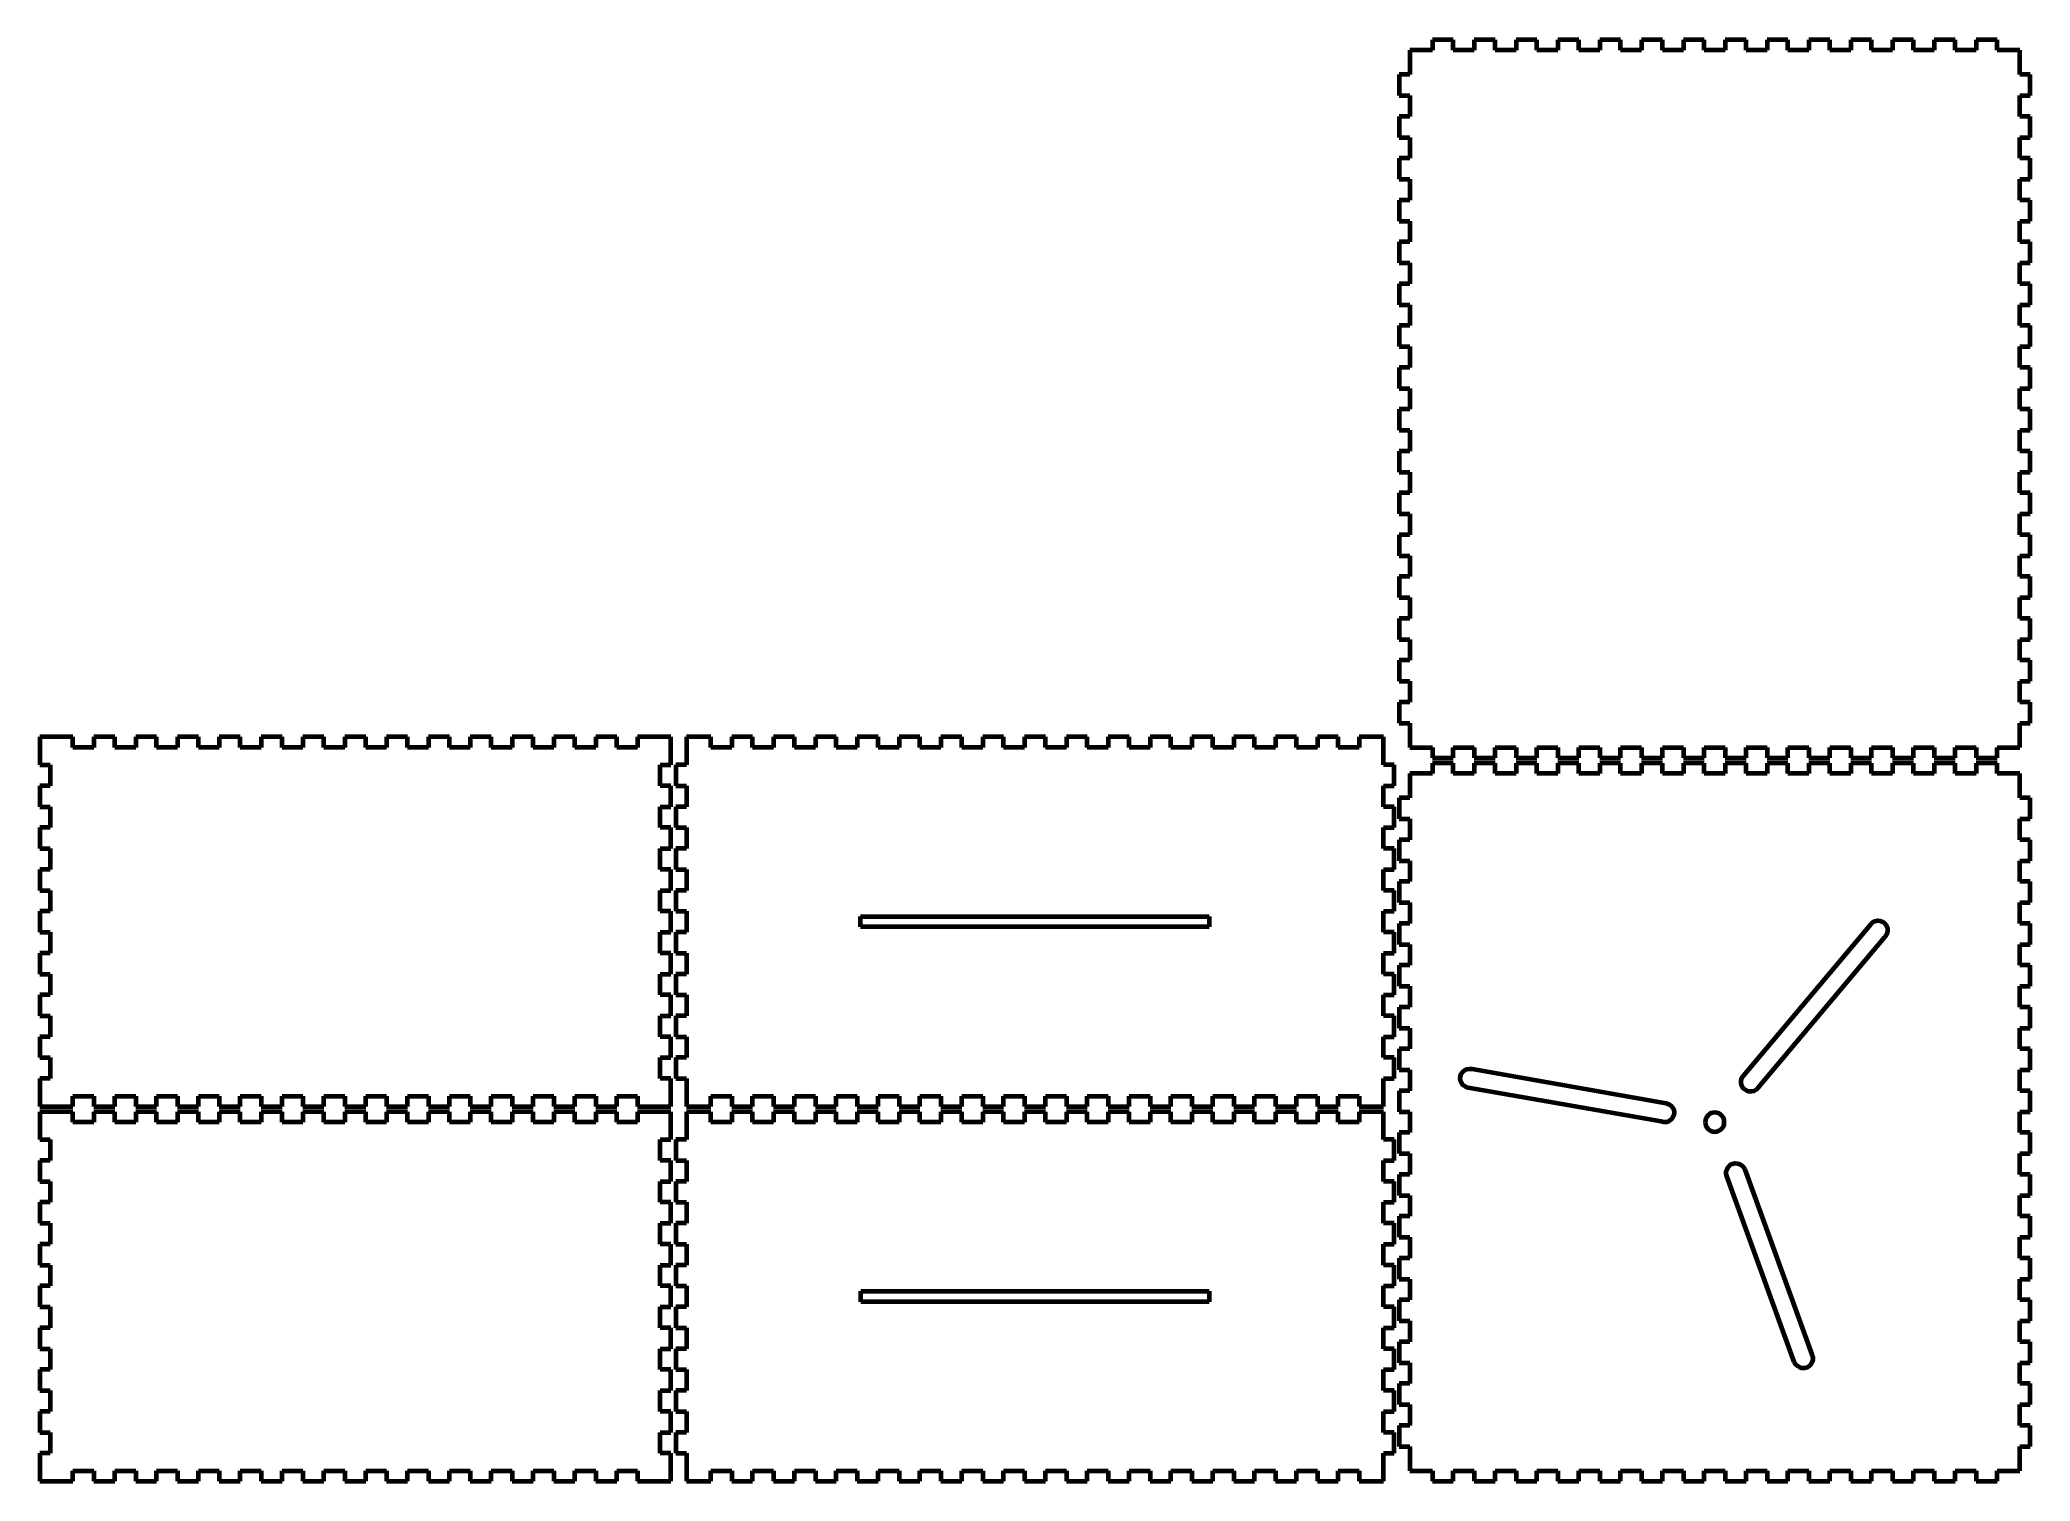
# Model space of a CAD drawing. Header units: millimetres. Extents: x 36 to 1178, y 7 to 834.
import ezdxf

# ---------------------------------------------------------------- set-up
doc = ezdxf.new("R2010")
doc.units = ezdxf.units.MM
doc.header["$LTSCALE"] = 0.75
doc.layers.add('Visible', color=7, linetype='Continuous', lineweight=70)

msp = doc.modelspace()

# ---------------------------------------------------------------- linework, layer by layer
at = {"layer": 'Visible'}
for p, q in [((822.491351, 827.649122), (822.491351, 813.649122)), ((835.491351, 827.649122), (822.491351, 827.649122)), ((835.491351, 833.649122), (835.491351, 827.649122)), ((847.491351, 833.649122), (835.491351, 833.649122)), ((847.491351, 827.649122), (847.491351, 833.649122)), ((859.491351, 827.649122), (847.491351, 827.649122)), ((859.491351, 833.649122), (859.491351, 827.649122)), ((871.491351, 833.649122), (859.491351, 833.649122)), ((871.491351, 827.649122), (871.491351, 833.649122)), ((883.491351, 827.649122), (871.491351, 827.649122)), ((883.491351, 833.649122), (883.491351, 827.649122)), ((895.491351, 833.649122), (883.491351, 833.649122)), ((895.491351, 827.649122), (895.491351, 833.649122)), ((907.491351, 827.649122), (895.491351, 827.649122)), ((907.491351, 833.649122), (907.491351, 827.649122)), ((919.491351, 833.649122), (907.491351, 833.649122)), ((919.491351, 827.649122), (919.491351, 833.649122)), ((931.491351, 827.649122), (919.491351, 827.649122)), ((931.491351, 833.649122), (931.491351, 827.649122)), ((943.491351, 833.649122), (931.491351, 833.649122)), ((943.491351, 827.649122), (943.491351, 833.649122)), ((955.491351, 827.649122), (943.491351, 827.649122)), ((955.491351, 833.649122), (955.491351, 827.649122)), ((967.491351, 833.649122), (955.491351, 833.649122)), ((967.491351, 827.649122), (967.491351, 833.649122)), ((979.491351, 827.649122), (967.491351, 827.649122)), ((979.491351, 833.649122), (979.491351, 827.649122)), ((991.491351, 833.649122), (979.491351, 833.649122)), ((991.491351, 827.649122), (991.491351, 833.649122)), ((1003.491351, 827.649122), (991.491351, 827.649122)), ((1003.491351, 833.649122), (1003.491351, 827.649122)), ((1015.491351, 833.649122), (1003.491351, 833.649122)), ((1015.491351, 827.649122), (1015.491351, 833.649122)), ((1027.491351, 827.649122), (1015.491351, 827.649122)), ((1027.491351, 833.649122), (1027.491351, 827.649122)), ((1039.491351, 833.649122), (1027.491351, 833.649122)), ((1039.491351, 827.649122), (1039.491351, 833.649122)), ((1051.491351, 827.649122), (1039.491351, 827.649122)), ((1051.491351, 833.649122), (1051.491351, 827.649122)), ((1063.491351, 833.649122), (1051.491351, 833.649122)), ((1063.491351, 827.649122), (1063.491351, 833.649122)), ((1075.491351, 827.649122), (1063.491351, 827.649122)), ((1075.491351, 833.649122), (1075.491351, 827.649122)), ((1087.491351, 833.649122), (1075.491351, 833.649122)), ((1087.491351, 827.649122), (1087.491351, 833.649122)), ((1099.491351, 827.649122), (1087.491351, 827.649122)), ((1099.491351, 833.649122), (1099.491351, 827.649122)), ((1111.491351, 833.649122), (1099.491351, 833.649122)), ((1111.491351, 827.649122), (1111.491351, 833.649122)), ((1123.491351, 827.649122), (1111.491351, 827.649122)), ((1123.491351, 833.649122), (1123.491351, 827.649122)), ((1135.491351, 833.649122), (1123.491351, 833.649122)), ((1135.491351, 827.649122), (1135.491351, 833.649122)), ((1147.491351, 827.649122), (1135.491351, 827.649122)), ((1147.491351, 833.649122), (1147.491351, 827.649122)), ((1159.491351, 833.649122), (1147.491351, 833.649122)), ((1159.491351, 827.649122), (1159.491351, 833.649122)), ((1172.491351, 827.649122), (1159.491351, 827.649122)), ((1172.491351, 813.649122), (1172.491351, 827.649122)), ((816.491351, 813.649122), (816.491351, 801.649122)), ((822.491351, 813.649122), (816.491351, 813.649122)), ((1178.491351, 813.649122), (1172.491351, 813.649122)), ((1178.491351, 801.649122), (1178.491351, 813.649122)), ((816.491351, 801.649122), (822.491351, 801.649122)), ((822.491351, 801.649122), (822.491351, 789.649122)), ((1172.491351, 801.649122), (1178.491351, 801.649122)), ((1172.491351, 789.649122), (1172.491351, 801.649122)), ((816.491351, 789.649122), (816.491351, 777.649122)), ((822.491351, 789.649122), (816.491351, 789.649122)), ((1178.491351, 789.649122), (1172.491351, 789.649122)), ((1178.491351, 777.649122), (1178.491351, 789.649122)), ((816.491351, 777.649122), (822.491351, 777.649122)), ((822.491351, 777.649122), (822.491351, 765.649122)), ((1172.491351, 777.649122), (1178.491351, 777.649122)), ((1172.491351, 765.649122), (1172.491351, 777.649122)), ((816.491351, 765.649122), (816.491351, 753.649122)), ((822.491351, 765.649122), (816.491351, 765.649122)), ((1178.491351, 765.649122), (1172.491351, 765.649122)), ((1178.491351, 753.649122), (1178.491351, 765.649122)), ((816.491351, 753.649122), (822.491351, 753.649122)), ((822.491351, 753.649122), (822.491351, 741.649122)), ((1172.491351, 753.649122), (1178.491351, 753.649122)), ((1172.491351, 741.649122), (1172.491351, 753.649122)), ((816.491351, 741.649122), (816.491351, 729.649122)), ((822.491351, 741.649122), (816.491351, 741.649122)), ((1178.491351, 741.649122), (1172.491351, 741.649122)), ((1178.491351, 729.649122), (1178.491351, 741.649122)), ((816.491351, 729.649122), (822.491351, 729.649122)), ((822.491351, 729.649122), (822.491351, 717.649122)), ((1172.491351, 729.649122), (1178.491351, 729.649122)), ((1172.491351, 717.649122), (1172.491351, 729.649122)), ((816.491351, 717.649122), (816.491351, 705.649122)), ((822.491351, 717.649122), (816.491351, 717.649122)), ((1178.491351, 717.649122), (1172.491351, 717.649122)), ((1178.491351, 705.649122), (1178.491351, 717.649122)), ((816.491351, 705.649122), (822.491351, 705.649122)), ((822.491351, 705.649122), (822.491351, 693.649122)), ((1172.491351, 705.649122), (1178.491351, 705.649122)), ((1172.491351, 693.649122), (1172.491351, 705.649122)), ((816.491351, 693.649122), (816.491351, 681.649122)), ((822.491351, 693.649122), (816.491351, 693.649122)), ((1178.491351, 693.649122), (1172.491351, 693.649122)), ((1178.491351, 681.649122), (1178.491351, 693.649122)), ((816.491351, 681.649122), (822.491351, 681.649122)), ((822.491351, 681.649122), (822.491351, 669.649122)), ((1172.491351, 681.649122), (1178.491351, 681.649122)), ((1172.491351, 669.649122), (1172.491351, 681.649122)), ((816.491351, 669.649122), (816.491351, 657.649122)), ((822.491351, 669.649122), (816.491351, 669.649122)), ((1178.491351, 669.649122), (1172.491351, 669.649122)), ((1178.491351, 657.649122), (1178.491351, 669.649122)), ((816.491351, 657.649122), (822.491351, 657.649122)), ((822.491351, 657.649122), (822.491351, 645.649122)), ((1172.491351, 657.649122), (1178.491351, 657.649122)), ((1172.491351, 645.649122), (1172.491351, 657.649122)), ((816.491351, 645.649122), (816.491351, 633.649122)), ((822.491351, 645.649122), (816.491351, 645.649122)), ((1178.491351, 645.649122), (1172.491351, 645.649122)), ((1178.491351, 633.649122), (1178.491351, 645.649122)), ((816.491351, 633.649122), (822.491351, 633.649122)), ((822.491351, 633.649122), (822.491351, 621.649122)), ((1172.491351, 633.649122), (1178.491351, 633.649122)), ((1172.491351, 621.649122), (1172.491351, 633.649122)), ((816.491351, 621.649122), (816.491351, 609.649122)), ((822.491351, 621.649122), (816.491351, 621.649122)), ((1178.491351, 621.649122), (1172.491351, 621.649122)), ((1178.491351, 609.649122), (1178.491351, 621.649122)), ((816.491351, 609.649122), (822.491351, 609.649122)), ((822.491351, 609.649122), (822.491351, 597.649122)), ((1172.491351, 609.649122), (1178.491351, 609.649122)), ((1172.491351, 597.649122), (1172.491351, 609.649122)), ((816.491351, 597.649122), (816.491351, 585.649122)), ((822.491351, 597.649122), (816.491351, 597.649122)), ((1178.491351, 597.649122), (1172.491351, 597.649122)), ((1178.491351, 585.649122), (1178.491351, 597.649122)), ((816.491351, 585.649122), (822.491351, 585.649122)), ((822.491351, 585.649122), (822.491351, 573.649122)), ((1172.491351, 585.649122), (1178.491351, 585.649122)), ((1172.491351, 573.649122), (1172.491351, 585.649122)), ((816.491351, 573.649122), (816.491351, 561.649122)), ((822.491351, 573.649122), (816.491351, 573.649122)), ((1178.491351, 573.649122), (1172.491351, 573.649122)), ((1178.491351, 561.649122), (1178.491351, 573.649122)), ((816.491351, 561.649122), (822.491351, 561.649122)), ((822.491351, 561.649122), (822.491351, 549.649122)), ((1172.491351, 561.649122), (1178.491351, 561.649122)), ((1172.491351, 549.649122), (1172.491351, 561.649122)), ((816.491351, 549.649122), (816.491351, 537.649122)), ((822.491351, 549.649122), (816.491351, 549.649122)), ((1178.491351, 549.649122), (1172.491351, 549.649122)), ((1178.491351, 537.649122), (1178.491351, 549.649122)), ((816.491351, 537.649122), (822.491351, 537.649122)), ((822.491351, 537.649122), (822.491351, 525.649122)), ((1172.491351, 537.649122), (1178.491351, 537.649122)), ((1172.491351, 525.649122), (1172.491351, 537.649122)), ((816.491351, 525.649122), (816.491351, 513.649122)), ((822.491351, 525.649122), (816.491351, 525.649122)), ((1178.491351, 525.649122), (1172.491351, 525.649122)), ((1178.491351, 513.649122), (1178.491351, 525.649122)), ((816.491351, 513.649122), (822.491351, 513.649122)), ((822.491351, 513.649122), (822.491351, 501.649122)), ((1172.491351, 513.649122), (1178.491351, 513.649122)), ((1172.491351, 501.649122), (1172.491351, 513.649122)), ((816.491351, 501.649122), (816.491351, 489.649122)), ((822.491351, 501.649122), (816.491351, 501.649122)), ((1178.491351, 501.649122), (1172.491351, 501.649122)), ((1178.491351, 489.649122), (1178.491351, 501.649122)), ((816.491351, 489.649122), (822.491351, 489.649122)), ((822.491351, 489.649122), (822.491351, 477.649122)), ((1172.491351, 489.649122), (1178.491351, 489.649122)), ((1172.491351, 477.649122), (1172.491351, 489.649122)), ((816.491351, 477.649122), (816.491351, 465.649122)), ((822.491351, 477.649122), (816.491351, 477.649122)), ((1178.491351, 477.649122), (1172.491351, 477.649122)), ((1178.491351, 465.649122), (1178.491351, 477.649122)), ((816.491351, 465.649122), (822.491351, 465.649122)), ((822.491351, 465.649122), (822.491351, 453.649122)), ((1172.491351, 465.649122), (1178.491351, 465.649122)), ((1172.491351, 453.649122), (1172.491351, 465.649122)), ((816.491351, 453.649122), (816.491351, 441.649122)), ((822.491351, 453.649122), (816.491351, 453.649122)), ((1178.491351, 453.649122), (1172.491351, 453.649122)), ((1178.491351, 441.649122), (1178.491351, 453.649122)), ((816.491351, 441.649122), (822.491351, 441.649122)), ((822.491351, 441.649122), (822.491351, 427.649122)), ((1172.491351, 441.649122), (1178.491351, 441.649122)), ((1172.491351, 427.649122), (1172.491351, 441.649122)), ((36.491351, 433.649122), (36.491351, 417.649122)), ((55.491351, 433.649122), (36.491351, 433.649122)), ((55.491351, 427.649122), (55.491351, 433.649122)), ((67.491351, 427.649122), (55.491351, 427.649122)), ((67.491351, 433.649122), (67.491351, 427.649122)), ((79.491351, 433.649122), (67.491351, 433.649122)), ((79.491351, 427.649122), (79.491351, 433.649122)), ((91.491351, 427.649122), (79.491351, 427.649122)), ((91.491351, 433.649122), (91.491351, 427.649122)), ((103.491351, 433.649122), (91.491351, 433.649122)), ((103.491351, 427.649122), (103.491351, 433.649122)), ((115.491351, 427.649122), (103.491351, 427.649122)), ((115.491351, 433.649122), (115.491351, 427.649122)), ((127.491351, 433.649122), (115.491351, 433.649122)), ((127.491351, 427.649122), (127.491351, 433.649122)), ((139.491351, 427.649122), (127.491351, 427.649122)), ((139.491351, 433.649122), (139.491351, 427.649122)), ((151.491351, 433.649122), (139.491351, 433.649122)), ((151.491351, 427.649122), (151.491351, 433.649122)), ((163.491351, 427.649122), (151.491351, 427.649122)), ((163.491351, 433.649122), (163.491351, 427.649122)), ((175.491351, 433.649122), (163.491351, 433.649122)), ((175.491351, 427.649122), (175.491351, 433.649122)), ((187.491351, 427.649122), (175.491351, 427.649122)), ((187.491351, 433.649122), (187.491351, 427.649122)), ((199.491351, 433.649122), (187.491351, 433.649122)), ((199.491351, 427.649122), (199.491351, 433.649122)), ((211.491351, 427.649122), (199.491351, 427.649122)), ((211.491351, 433.649122), (211.491351, 427.649122)), ((223.491351, 433.649122), (211.491351, 433.649122)), ((223.491351, 427.649122), (223.491351, 433.649122)), ((235.491351, 427.649122), (223.491351, 427.649122)), ((235.491351, 433.649122), (235.491351, 427.649122)), ((247.491351, 433.649122), (235.491351, 433.649122)), ((247.491351, 427.649122), (247.491351, 433.649122)), ((259.491351, 427.649122), (247.491351, 427.649122)), ((259.491351, 433.649122), (259.491351, 427.649122)), ((271.491351, 433.649122), (259.491351, 433.649122)), ((271.491351, 427.649122), (271.491351, 433.649122)), ((283.491351, 427.649122), (271.491351, 427.649122)), ((283.491351, 433.649122), (283.491351, 427.649122)), ((295.491351, 433.649122), (283.491351, 433.649122)), ((295.491351, 427.649122), (295.491351, 433.649122)), ((307.491351, 427.649122), (295.491351, 427.649122)), ((307.491351, 433.649122), (307.491351, 427.649122)), ((319.491351, 433.649122), (307.491351, 433.649122)), ((319.491351, 427.649122), (319.491351, 433.649122)), ((331.491351, 427.649122), (319.491351, 427.649122)), ((331.491351, 433.649122), (331.491351, 427.649122)), ((343.491351, 433.649122), (331.491351, 433.649122)), ((343.491351, 427.649122), (343.491351, 433.649122)), ((355.491351, 427.649122), (343.491351, 427.649122)), ((355.491351, 433.649122), (355.491351, 427.649122)), ((367.491351, 433.649122), (355.491351, 433.649122)), ((367.491351, 427.649122), (367.491351, 433.649122)), ((379.491351, 427.649122), (367.491351, 427.649122)), ((379.491351, 433.649122), (379.491351, 427.649122)), ((398.491351, 433.649122), (379.491351, 433.649122)), ((398.491351, 417.649122), (398.491351, 433.649122)), ((407.491351, 433.649122), (407.491351, 417.649122)), ((421.491351, 433.649122), (407.491351, 433.649122)), ((421.491351, 427.649122), (421.491351, 433.649122)), ((433.491351, 427.649122), (421.491351, 427.649122)), ((433.491351, 433.649122), (433.491351, 427.649122)), ((445.491351, 433.649122), (433.491351, 433.649122)), ((445.491351, 427.649122), (445.491351, 433.649122)), ((457.491351, 427.649122), (445.491351, 427.649122)), ((457.491351, 433.649122), (457.491351, 427.649122)), ((469.491351, 433.649122), (457.491351, 433.649122)), ((469.491351, 427.649122), (469.491351, 433.649122)), ((481.491351, 427.649122), (469.491351, 427.649122)), ((481.491351, 433.649122), (481.491351, 427.649122)), ((493.491351, 433.649122), (481.491351, 433.649122)), ((493.491351, 427.649122), (493.491351, 433.649122)), ((505.491351, 427.649122), (493.491351, 427.649122)), ((505.491351, 433.649122), (505.491351, 427.649122)), ((517.491351, 433.649122), (505.491351, 433.649122)), ((517.491351, 427.649122), (517.491351, 433.649122)), ((529.491351, 427.649122), (517.491351, 427.649122)), ((529.491351, 433.649122), (529.491351, 427.649122)), ((541.491351, 433.649122), (529.491351, 433.649122)), ((541.491351, 427.649122), (541.491351, 433.649122)), ((553.491351, 427.649122), (541.491351, 427.649122)), ((553.491351, 433.649122), (553.491351, 427.649122)), ((565.491351, 433.649122), (553.491351, 433.649122)), ((565.491351, 427.649122), (565.491351, 433.649122)), ((577.491351, 427.649122), (565.491351, 427.649122)), ((577.491351, 433.649122), (577.491351, 427.649122)), ((589.491351, 433.649122), (577.491351, 433.649122)), ((589.491351, 427.649122), (589.491351, 433.649122)), ((601.491351, 427.649122), (589.491351, 427.649122)), ((601.491351, 433.649122), (601.491351, 427.649122)), ((613.491351, 433.649122), (601.491351, 433.649122)), ((613.491351, 427.649122), (613.491351, 433.649122)), ((625.491351, 427.649122), (613.491351, 427.649122)), ((625.491351, 433.649122), (625.491351, 427.649122)), ((637.491351, 433.649122), (625.491351, 433.649122)), ((637.491351, 427.649122), (637.491351, 433.649122)), ((649.491351, 427.649122), (637.491351, 427.649122)), ((649.491351, 433.649122), (649.491351, 427.649122)), ((661.491351, 433.649122), (649.491351, 433.649122)), ((661.491351, 427.649122), (661.491351, 433.649122)), ((673.491351, 427.649122), (661.491351, 427.649122)), ((673.491351, 433.649122), (673.491351, 427.649122)), ((685.491351, 433.649122), (673.491351, 433.649122)), ((685.491351, 427.649122), (685.491351, 433.649122)), ((697.491351, 427.649122), (685.491351, 427.649122)), ((697.491351, 433.649122), (697.491351, 427.649122)), ((709.491351, 433.649122), (697.491351, 433.649122)), ((709.491351, 427.649122), (709.491351, 433.649122)), ((721.491351, 427.649122), (709.491351, 427.649122)), ((721.491351, 433.649122), (721.491351, 427.649122)), ((733.491351, 433.649122), (721.491351, 433.649122)), ((733.491351, 427.649122), (733.491351, 433.649122)), ((745.491351, 427.649122), (733.491351, 427.649122)), ((745.491351, 433.649122), (745.491351, 427.649122)), ((757.491351, 433.649122), (745.491351, 433.649122)), ((757.491351, 427.649122), (757.491351, 433.649122)), ((769.491351, 427.649122), (757.491351, 427.649122)), ((769.491351, 433.649122), (769.491351, 427.649122)), ((781.491351, 433.649122), (769.491351, 433.649122)), ((781.491351, 427.649122), (781.491351, 433.649122)), ((793.491351, 427.649122), (781.491351, 427.649122)), ((793.491351, 433.649122), (793.491351, 427.649122)), ((807.491351, 433.649122), (793.491351, 433.649122)), ((807.491351, 417.649122), (807.491351, 433.649122)), ((822.491351, 427.649122), (835.491351, 427.649122)), ((835.491351, 427.649122), (835.491351, 421.649122)), ((847.491351, 427.649122), (859.491351, 427.649122)), ((847.491351, 421.649122), (847.491351, 427.649122)), ((859.491351, 427.649122), (859.491351, 421.649122)), ((871.491351, 427.649122), (883.491351, 427.649122)), ((871.491351, 421.649122), (871.491351, 427.649122)), ((883.491351, 427.649122), (883.491351, 421.649122)), ((895.491351, 427.649122), (907.491351, 427.649122)), ((895.491351, 421.649122), (895.491351, 427.649122)), ((907.491351, 427.649122), (907.491351, 421.649122)), ((919.491351, 427.649122), (931.491351, 427.649122)), ((919.491351, 421.649122), (919.491351, 427.649122)), ((931.491351, 427.649122), (931.491351, 421.649122)), ((943.491351, 427.649122), (955.491351, 427.649122)), ((943.491351, 421.649122), (943.491351, 427.649122)), ((955.491351, 427.649122), (955.491351, 421.649122)), ((967.491351, 427.649122), (979.491351, 427.649122)), ((967.491351, 421.649122), (967.491351, 427.649122)), ((979.491351, 427.649122), (979.491351, 421.649122)), ((991.491351, 427.649122), (1003.491351, 427.649122)), ((991.491351, 421.649122), (991.491351, 427.649122)), ((1003.491351, 427.649122), (1003.491351, 421.649122)), ((1015.491351, 427.649122), (1027.491351, 427.649122)), ((1015.491351, 421.649122), (1015.491351, 427.649122)), ((1027.491351, 427.649122), (1027.491351, 421.649122)), ((1039.491351, 427.649122), (1051.491351, 427.649122)), ((1039.491351, 421.649122), (1039.491351, 427.649122)), ((1051.491351, 427.649122), (1051.491351, 421.649122)), ((1063.491351, 427.649122), (1075.491351, 427.649122)), ((1063.491351, 421.649122), (1063.491351, 427.649122)), ((1075.491351, 427.649122), (1075.491351, 421.649122)), ((1087.491351, 427.649122), (1099.491351, 427.649122)), ((1087.491351, 421.649122), (1087.491351, 427.649122)), ((1099.491351, 427.649122), (1099.491351, 421.649122)), ((1111.491351, 427.649122), (1123.491351, 427.649122)), ((1111.491351, 421.649122), (1111.491351, 427.649122)), ((1123.491351, 427.649122), (1123.491351, 421.649122)), ((1135.491351, 427.649122), (1147.491351, 427.649122)), ((1135.491351, 421.649122), (1135.491351, 427.649122)), ((1147.491351, 427.649122), (1147.491351, 421.649122)), ((1159.491351, 427.649122), (1172.491351, 427.649122)), ((1159.491351, 421.649122), (1159.491351, 427.649122)), ((36.491351, 417.649122), (42.491351, 417.649122)), ((42.491351, 417.649122), (42.491351, 405.649122)), ((392.491351, 417.649122), (398.491351, 417.649122)), ((392.491351, 405.649122), (392.491351, 417.649122)), ((401.491351, 417.649122), (401.491351, 405.649122)), ((407.491351, 417.649122), (401.491351, 417.649122)), ((813.491351, 417.649122), (807.491351, 417.649122)), ((813.491351, 405.649122), (813.491351, 417.649122)), ((822.491351, 412.649122), (822.491351, 398.649122)), ((835.491351, 412.649122), (822.491351, 412.649122)), ((835.491351, 421.649122), (847.491351, 421.649122)), ((835.491351, 418.649122), (835.491351, 412.649122)), ((847.491351, 418.649122), (835.491351, 418.649122)), ((847.491351, 412.649122), (847.491351, 418.649122)), ((859.491351, 412.649122), (847.491351, 412.649122)), ((859.491351, 421.649122), (871.491351, 421.649122)), ((859.491351, 418.649122), (859.491351, 412.649122)), ((871.491351, 418.649122), (859.491351, 418.649122)), ((871.491351, 412.649122), (871.491351, 418.649122)), ((883.491351, 412.649122), (871.491351, 412.649122)), ((883.491351, 421.649122), (895.491351, 421.649122)), ((883.491351, 418.649122), (883.491351, 412.649122)), ((895.491351, 418.649122), (883.491351, 418.649122)), ((895.491351, 412.649122), (895.491351, 418.649122)), ((907.491351, 412.649122), (895.491351, 412.649122)), ((907.491351, 421.649122), (919.491351, 421.649122)), ((907.491351, 418.649122), (907.491351, 412.649122)), ((919.491351, 418.649122), (907.491351, 418.649122)), ((919.491351, 412.649122), (919.491351, 418.649122)), ((931.491351, 412.649122), (919.491351, 412.649122)), ((931.491351, 421.649122), (943.491351, 421.649122)), ((931.491351, 418.649122), (931.491351, 412.649122)), ((943.491351, 418.649122), (931.491351, 418.649122)), ((943.491351, 412.649122), (943.491351, 418.649122)), ((955.491351, 412.649122), (943.491351, 412.649122)), ((955.491351, 421.649122), (967.491351, 421.649122)), ((955.491351, 418.649122), (955.491351, 412.649122)), ((967.491351, 418.649122), (955.491351, 418.649122)), ((967.491351, 412.649122), (967.491351, 418.649122)), ((979.491351, 412.649122), (967.491351, 412.649122)), ((979.491351, 421.649122), (991.491351, 421.649122)), ((979.491351, 418.649122), (979.491351, 412.649122)), ((991.491351, 418.649122), (979.491351, 418.649122)), ((991.491351, 412.649122), (991.491351, 418.649122)), ((1003.491351, 412.649122), (991.491351, 412.649122)), ((1003.491351, 421.649122), (1015.491351, 421.649122)), ((1003.491351, 418.649122), (1003.491351, 412.649122)), ((1015.491351, 418.649122), (1003.491351, 418.649122)), ((1015.491351, 412.649122), (1015.491351, 418.649122)), ((1027.491351, 412.649122), (1015.491351, 412.649122)), ((1027.491351, 421.649122), (1039.491351, 421.649122)), ((1027.491351, 418.649122), (1027.491351, 412.649122)), ((1039.491351, 418.649122), (1027.491351, 418.649122)), ((1039.491351, 412.649122), (1039.491351, 418.649122)), ((1051.491351, 412.649122), (1039.491351, 412.649122)), ((1051.491351, 421.649122), (1063.491351, 421.649122)), ((1051.491351, 418.649122), (1051.491351, 412.649122)), ((1063.491351, 418.649122), (1051.491351, 418.649122)), ((1063.491351, 412.649122), (1063.491351, 418.649122)), ((1075.491351, 412.649122), (1063.491351, 412.649122)), ((1075.491351, 421.649122), (1087.491351, 421.649122)), ((1075.491351, 418.649122), (1075.491351, 412.649122)), ((1087.491351, 418.649122), (1075.491351, 418.649122)), ((1087.491351, 412.649122), (1087.491351, 418.649122)), ((1099.491351, 412.649122), (1087.491351, 412.649122)), ((1099.491351, 421.649122), (1111.491351, 421.649122)), ((1099.491351, 418.649122), (1099.491351, 412.649122)), ((1111.491351, 418.649122), (1099.491351, 418.649122)), ((1111.491351, 412.649122), (1111.491351, 418.649122)), ((1123.491351, 412.649122), (1111.491351, 412.649122)), ((1123.491351, 421.649122), (1135.491351, 421.649122)), ((1123.491351, 418.649122), (1123.491351, 412.649122)), ((1135.491351, 418.649122), (1123.491351, 418.649122)), ((1135.491351, 412.649122), (1135.491351, 418.649122)), ((1147.491351, 412.649122), (1135.491351, 412.649122)), ((1147.491351, 421.649122), (1159.491351, 421.649122)), ((1147.491351, 418.649122), (1147.491351, 412.649122)), ((1159.491351, 418.649122), (1147.491351, 418.649122)), ((1159.491351, 412.649122), (1159.491351, 418.649122)), ((1172.491351, 412.649122), (1159.491351, 412.649122)), ((1172.491351, 398.649122), (1172.491351, 412.649122)), ((36.491351, 405.649122), (36.491351, 393.649122)), ((42.491351, 405.649122), (36.491351, 405.649122)), ((398.491351, 405.649122), (392.491351, 405.649122)), ((398.491351, 393.649122), (398.491351, 405.649122)), ((401.491351, 405.649122), (407.491351, 405.649122)), ((407.491351, 405.649122), (407.491351, 393.649122)), ((807.491351, 405.649122), (813.491351, 405.649122)), ((807.491351, 393.649122), (807.491351, 405.649122)), ((36.491351, 393.649122), (42.491351, 393.649122)), ((42.491351, 393.649122), (42.491351, 381.649122)), ((392.491351, 393.649122), (398.491351, 393.649122)), ((392.491351, 381.649122), (392.491351, 393.649122)), ((401.491351, 393.649122), (401.491351, 381.649122)), ((407.491351, 393.649122), (401.491351, 393.649122)), ((813.491351, 393.649122), (807.491351, 393.649122)), ((813.491351, 381.649122), (813.491351, 393.649122)), ((816.491351, 398.649122), (816.491351, 386.649122)), ((822.491351, 398.649122), (816.491351, 398.649122)), ((1178.491351, 398.649122), (1172.491351, 398.649122)), ((1178.491351, 386.649122), (1178.491351, 398.649122)), ((36.491351, 381.649122), (36.491351, 369.649122)), ((42.491351, 381.649122), (36.491351, 381.649122)), ((398.491351, 381.649122), (392.491351, 381.649122)), ((398.491351, 369.649122), (398.491351, 381.649122)), ((401.491351, 381.649122), (407.491351, 381.649122)), ((407.491351, 381.649122), (407.491351, 369.649122)), ((807.491351, 381.649122), (813.491351, 381.649122)), ((807.491351, 369.649122), (807.491351, 381.649122)), ((816.491351, 386.649122), (822.491351, 386.649122)), ((822.491351, 386.649122), (822.491351, 374.649122)), ((1172.491351, 386.649122), (1178.491351, 386.649122)), ((1172.491351, 374.649122), (1172.491351, 386.649122)), ((36.491351, 369.649122), (42.491351, 369.649122)), ((42.491351, 369.649122), (42.491351, 357.649122)), ((392.491351, 369.649122), (398.491351, 369.649122)), ((392.491351, 357.649122), (392.491351, 369.649122)), ((401.491351, 369.649122), (401.491351, 357.649122)), ((407.491351, 369.649122), (401.491351, 369.649122)), ((813.491351, 369.649122), (807.491351, 369.649122)), ((813.491351, 357.649122), (813.491351, 369.649122)), ((816.491351, 374.649122), (816.491351, 362.649122)), ((822.491351, 374.649122), (816.491351, 374.649122)), ((1178.491351, 374.649122), (1172.491351, 374.649122)), ((1178.491351, 362.649122), (1178.491351, 374.649122)), ((36.491351, 357.649122), (36.491351, 345.649122)), ((42.491351, 357.649122), (36.491351, 357.649122)), ((398.491351, 357.649122), (392.491351, 357.649122)), ((398.491351, 345.649122), (398.491351, 357.649122)), ((401.491351, 357.649122), (407.491351, 357.649122)), ((407.491351, 357.649122), (407.491351, 345.649122)), ((807.491351, 357.649122), (813.491351, 357.649122)), ((807.491351, 345.649122), (807.491351, 357.649122)), ((816.491351, 362.649122), (822.491351, 362.649122)), ((822.491351, 362.649122), (822.491351, 350.649122)), ((1172.491351, 362.649122), (1178.491351, 362.649122)), ((1172.491351, 350.649122), (1172.491351, 362.649122)), ((36.491351, 345.649122), (42.491351, 345.649122)), ((42.491351, 345.649122), (42.491351, 333.649122)), ((392.491351, 345.649122), (398.491351, 345.649122)), ((392.491351, 333.649122), (392.491351, 345.649122)), ((401.491351, 345.649122), (401.491351, 333.649122)), ((407.491351, 345.649122), (401.491351, 345.649122)), ((813.491351, 345.649122), (807.491351, 345.649122)), ((813.491351, 333.649122), (813.491351, 345.649122)), ((816.491351, 350.649122), (816.491351, 338.649122)), ((822.491351, 350.649122), (816.491351, 350.649122)), ((1178.491351, 350.649122), (1172.491351, 350.649122)), ((1178.491351, 338.649122), (1178.491351, 350.649122)), ((36.491351, 333.649122), (36.491351, 321.649122)), ((42.491351, 333.649122), (36.491351, 333.649122)), ((398.491351, 333.649122), (392.491351, 333.649122)), ((398.491351, 321.649122), (398.491351, 333.649122)), ((401.491351, 333.649122), (407.491351, 333.649122)), ((407.491351, 333.649122), (407.491351, 321.649122)), ((807.491351, 333.649122), (813.491351, 333.649122)), ((807.491351, 321.649122), (807.491351, 333.649122)), ((816.491351, 338.649122), (822.491351, 338.649122)), ((822.491351, 338.649122), (822.491351, 326.649122)), ((1172.491351, 338.649122), (1178.491351, 338.649122)), ((1172.491351, 326.649122), (1172.491351, 338.649122)), ((36.491351, 321.649122), (42.491351, 321.649122)), ((42.491351, 321.649122), (42.491351, 309.649122)), ((392.491351, 321.649122), (398.491351, 321.649122)), ((392.491351, 309.649122), (392.491351, 321.649122)), ((401.491351, 321.649122), (401.491351, 309.649122)), ((407.491351, 321.649122), (401.491351, 321.649122)), ((507.464926, 324.651975), (507.464926, 330.651975)), ((507.464926, 330.651975), (707.464926, 330.651975)), ((707.464926, 324.651975), (507.464926, 324.651975)), ((707.464926, 330.651975), (707.464926, 324.651975)), ((813.491351, 321.649122), (807.491351, 321.649122)), ((813.491351, 309.649122), (813.491351, 321.649122)), ((816.491351, 326.649122), (816.491351, 314.649122)), ((822.491351, 326.649122), (816.491351, 326.649122)), ((1014.068965, 239.390309), (1086.985896, 326.299672)), ((1178.491351, 326.649122), (1172.491351, 326.649122)), ((1178.491351, 314.649122), (1178.491351, 326.649122)), ((36.491351, 309.649122), (36.491351, 297.649122)), ((42.491351, 309.649122), (36.491351, 309.649122)), ((398.491351, 309.649122), (392.491351, 309.649122)), ((398.491351, 297.649122), (398.491351, 309.649122)), ((401.491351, 309.649122), (407.491351, 309.649122)), ((407.491351, 309.649122), (407.491351, 297.649122)), ((807.491351, 309.649122), (813.491351, 309.649122)), ((807.491351, 297.649122), (807.491351, 309.649122)), ((816.491351, 314.649122), (822.491351, 314.649122)), ((822.491351, 314.649122), (822.491351, 302.649122)), ((1094.815209, 318.620248), (1022.31861, 232.119241)), ((1172.491351, 314.649122), (1178.491351, 314.649122)), ((1172.491351, 302.649122), (1172.491351, 314.649122)), ((36.491351, 297.649122), (42.491351, 297.649122)), ((42.491351, 297.649122), (42.491351, 285.649122)), ((392.491351, 297.649122), (398.491351, 297.649122)), ((392.491351, 285.649122), (392.491351, 297.649122)), ((401.491351, 297.649122), (401.491351, 285.649122)), ((407.491351, 297.649122), (401.491351, 297.649122)), ((813.491351, 297.649122), (807.491351, 297.649122)), ((813.491351, 285.649122), (813.491351, 297.649122)), ((816.491351, 302.649122), (816.491351, 290.649122)), ((822.491351, 302.649122), (816.491351, 302.649122)), ((1178.491351, 302.649122), (1172.491351, 302.649122)), ((1178.491351, 290.649122), (1178.491351, 302.649122)), ((36.491351, 285.649122), (36.491351, 273.649122)), ((42.491351, 285.649122), (36.491351, 285.649122)), ((398.491351, 285.649122), (392.491351, 285.649122)), ((398.491351, 273.649122), (398.491351, 285.649122)), ((401.491351, 285.649122), (407.491351, 285.649122)), ((407.491351, 285.649122), (407.491351, 273.649122)), ((807.491351, 285.649122), (813.491351, 285.649122)), ((807.491351, 273.649122), (807.491351, 285.649122)), ((816.491351, 290.649122), (822.491351, 290.649122)), ((822.491351, 290.649122), (822.491351, 278.649122)), ((1172.491351, 290.649122), (1178.491351, 290.649122)), ((1172.491351, 278.649122), (1172.491351, 290.649122)), ((816.491351, 278.649122), (816.491351, 266.649122)), ((822.491351, 278.649122), (816.491351, 278.649122)), ((1178.491351, 278.649122), (1172.491351, 278.649122)), ((1178.491351, 266.649122), (1178.491351, 278.649122)), ((36.491351, 273.649122), (42.491351, 273.649122)), ((42.491351, 273.649122), (42.491351, 261.649122)), ((392.491351, 273.649122), (398.491351, 273.649122)), ((392.491351, 261.649122), (392.491351, 273.649122)), ((401.491351, 273.649122), (401.491351, 261.649122)), ((407.491351, 273.649122), (401.491351, 273.649122)), ((813.491351, 273.649122), (807.491351, 273.649122)), ((813.491351, 261.649122), (813.491351, 273.649122)), ((816.491351, 266.649122), (822.491351, 266.649122)), ((822.491351, 266.649122), (822.491351, 254.649122)), ((1172.491351, 266.649122), (1178.491351, 266.649122)), ((1172.491351, 254.649122), (1172.491351, 266.649122)), ((36.491351, 261.649122), (36.491351, 249.649122)), ((42.491351, 261.649122), (36.491351, 261.649122)), ((398.491351, 261.649122), (392.491351, 261.649122)), ((398.491351, 249.649122), (398.491351, 261.649122)), ((401.491351, 261.649122), (407.491351, 261.649122)), ((407.491351, 261.649122), (407.491351, 249.649122)), ((807.491351, 261.649122), (813.491351, 261.649122)), ((807.491351, 249.649122), (807.491351, 261.649122)), ((816.491351, 254.649122), (816.491351, 242.649122)), ((822.491351, 254.649122), (816.491351, 254.649122)), ((1178.491351, 254.649122), (1172.491351, 254.649122)), ((1178.491351, 242.649122), (1178.491351, 254.649122)), ((36.491351, 249.649122), (42.491351, 249.649122)), ((42.491351, 249.649122), (42.491351, 237.649122)), ((392.491351, 249.649122), (398.491351, 249.649122)), ((392.491351, 237.649122), (392.491351, 249.649122)), ((401.491351, 249.649122), (401.491351, 237.649122)), ((407.491351, 249.649122), (401.491351, 249.649122)), ((813.491351, 249.649122), (807.491351, 249.649122)), ((813.491351, 237.649122), (813.491351, 249.649122)), ((816.491351, 242.649122), (822.491351, 242.649122)), ((822.491351, 242.649122), (822.491351, 230.649122)), ((858.334821, 243.146688), (969.657628, 223.531969)), ((1172.491351, 242.649122), (1178.491351, 242.649122)), ((1172.491351, 230.649122), (1172.491351, 242.649122)), ((36.491351, 237.649122), (36.491351, 221.649122)), ((42.491351, 237.649122), (36.491351, 237.649122)), ((398.491351, 237.649122), (392.491351, 237.649122)), ((398.491351, 221.649122), (398.491351, 237.649122)), ((401.491351, 237.649122), (407.491351, 237.649122)), ((407.491351, 237.649122), (407.491351, 221.649122)), ((807.491351, 237.649122), (813.491351, 237.649122)), ((807.491351, 221.649122), (807.491351, 237.649122)), ((816.491351, 230.649122), (816.491351, 218.649122)), ((822.491351, 230.649122), (816.491351, 230.649122)), ((966.829689, 212.944353), (856.041137, 232.39593)), ((1178.491351, 230.649122), (1172.491351, 230.649122)), ((1178.491351, 218.649122), (1178.491351, 230.649122)), ((36.491351, 221.649122), (55.491351, 221.649122)), ((36.491351, 218.649122), (36.491351, 202.649122)), ((55.491351, 218.649122), (36.491351, 218.649122)), ((55.491351, 227.649122), (67.491351, 227.649122)), ((55.491351, 221.649122), (55.491351, 227.649122)), ((55.491351, 212.649122), (55.491351, 218.649122)), ((67.491351, 227.649122), (67.491351, 221.649122)), ((67.491351, 221.649122), (79.491351, 221.649122)), ((67.491351, 218.649122), (67.491351, 212.649122)), ((79.491351, 218.649122), (67.491351, 218.649122)), ((79.491351, 227.649122), (91.491351, 227.649122)), ((79.491351, 221.649122), (79.491351, 227.649122)), ((79.491351, 212.649122), (79.491351, 218.649122)), ((91.491351, 227.649122), (91.491351, 221.649122)), ((91.491351, 221.649122), (103.491351, 221.649122)), ((91.491351, 218.649122), (91.491351, 212.649122)), ((103.491351, 218.649122), (91.491351, 218.649122)), ((103.491351, 227.649122), (115.491351, 227.649122)), ((103.491351, 221.649122), (103.491351, 227.649122)), ((103.491351, 212.649122), (103.491351, 218.649122)), ((115.491351, 227.649122), (115.491351, 221.649122)), ((115.491351, 221.649122), (127.491351, 221.649122)), ((115.491351, 218.649122), (115.491351, 212.649122)), ((127.491351, 218.649122), (115.491351, 218.649122)), ((127.491351, 227.649122), (139.491351, 227.649122)), ((127.491351, 221.649122), (127.491351, 227.649122)), ((127.491351, 212.649122), (127.491351, 218.649122)), ((139.491351, 227.649122), (139.491351, 221.649122)), ((139.491351, 221.649122), (151.491351, 221.649122)), ((139.491351, 218.649122), (139.491351, 212.649122)), ((151.491351, 218.649122), (139.491351, 218.649122)), ((151.491351, 227.649122), (163.491351, 227.649122)), ((151.491351, 221.649122), (151.491351, 227.649122)), ((151.491351, 212.649122), (151.491351, 218.649122)), ((163.491351, 227.649122), (163.491351, 221.649122)), ((163.491351, 221.649122), (175.491351, 221.649122)), ((163.491351, 218.649122), (163.491351, 212.649122)), ((175.491351, 218.649122), (163.491351, 218.649122)), ((175.491351, 227.649122), (187.491351, 227.649122)), ((175.491351, 221.649122), (175.491351, 227.649122)), ((175.491351, 212.649122), (175.491351, 218.649122)), ((187.491351, 227.649122), (187.491351, 221.649122)), ((187.491351, 221.649122), (199.491351, 221.649122)), ((187.491351, 218.649122), (187.491351, 212.649122)), ((199.491351, 218.649122), (187.491351, 218.649122)), ((199.491351, 227.649122), (211.491351, 227.649122)), ((199.491351, 221.649122), (199.491351, 227.649122)), ((199.491351, 212.649122), (199.491351, 218.649122)), ((211.491351, 227.649122), (211.491351, 221.649122)), ((211.491351, 221.649122), (223.491351, 221.649122)), ((211.491351, 218.649122), (211.491351, 212.649122)), ((223.491351, 218.649122), (211.491351, 218.649122)), ((223.491351, 227.649122), (235.491351, 227.649122)), ((223.491351, 221.649122), (223.491351, 227.649122)), ((223.491351, 212.649122), (223.491351, 218.649122)), ((235.491351, 227.649122), (235.491351, 221.649122)), ((235.491351, 221.649122), (247.491351, 221.649122)), ((235.491351, 218.649122), (235.491351, 212.649122)), ((247.491351, 218.649122), (235.491351, 218.649122)), ((247.491351, 227.649122), (259.491351, 227.649122)), ((247.491351, 221.649122), (247.491351, 227.649122)), ((247.491351, 212.649122), (247.491351, 218.649122)), ((259.491351, 227.649122), (259.491351, 221.649122)), ((259.491351, 221.649122), (271.491351, 221.649122)), ((259.491351, 218.649122), (259.491351, 212.649122)), ((271.491351, 218.649122), (259.491351, 218.649122)), ((271.491351, 227.649122), (283.491351, 227.649122)), ((271.491351, 221.649122), (271.491351, 227.649122)), ((271.491351, 212.649122), (271.491351, 218.649122)), ((283.491351, 227.649122), (283.491351, 221.649122)), ((283.491351, 221.649122), (295.491351, 221.649122)), ((283.491351, 218.649122), (283.491351, 212.649122)), ((295.491351, 218.649122), (283.491351, 218.649122)), ((295.491351, 227.649122), (307.491351, 227.649122)), ((295.491351, 221.649122), (295.491351, 227.649122)), ((295.491351, 212.649122), (295.491351, 218.649122)), ((307.491351, 227.649122), (307.491351, 221.649122)), ((307.491351, 221.649122), (319.491351, 221.649122)), ((307.491351, 218.649122), (307.491351, 212.649122)), ((319.491351, 218.649122), (307.491351, 218.649122)), ((319.491351, 227.649122), (331.491351, 227.649122)), ((319.491351, 221.649122), (319.491351, 227.649122)), ((319.491351, 212.649122), (319.491351, 218.649122)), ((331.491351, 227.649122), (331.491351, 221.649122)), ((331.491351, 221.649122), (343.491351, 221.649122)), ((331.491351, 218.649122), (331.491351, 212.649122)), ((343.491351, 218.649122), (331.491351, 218.649122)), ((343.491351, 227.649122), (355.491351, 227.649122)), ((343.491351, 221.649122), (343.491351, 227.649122)), ((343.491351, 212.649122), (343.491351, 218.649122)), ((355.491351, 227.649122), (355.491351, 221.649122)), ((355.491351, 221.649122), (367.491351, 221.649122)), ((355.491351, 218.649122), (355.491351, 212.649122)), ((367.491351, 218.649122), (355.491351, 218.649122)), ((367.491351, 227.649122), (379.491351, 227.649122)), ((367.491351, 221.649122), (367.491351, 227.649122)), ((367.491351, 212.649122), (367.491351, 218.649122)), ((379.491351, 227.649122), (379.491351, 221.649122)), ((379.491351, 221.649122), (398.491351, 221.649122)), ((379.491351, 218.649122), (379.491351, 212.649122)), ((398.491351, 218.649122), (379.491351, 218.649122)), ((398.491351, 202.649122), (398.491351, 218.649122)), ((407.491351, 221.649122), (421.491351, 221.649122)), ((407.491351, 218.649122), (407.491351, 202.649122)), ((421.491351, 218.649122), (407.491351, 218.649122)), ((421.491351, 227.649122), (433.491351, 227.649122)), ((421.491351, 221.649122), (421.491351, 227.649122)), ((421.491351, 212.649122), (421.491351, 218.649122)), ((433.491351, 227.649122), (433.491351, 221.649122)), ((433.491351, 221.649122), (445.491351, 221.649122)), ((433.491351, 218.649122), (433.491351, 212.649122)), ((445.491351, 218.649122), (433.491351, 218.649122)), ((445.491351, 227.649122), (457.491351, 227.649122)), ((445.491351, 221.649122), (445.491351, 227.649122)), ((445.491351, 212.649122), (445.491351, 218.649122)), ((457.491351, 227.649122), (457.491351, 221.649122)), ((457.491351, 221.649122), (469.491351, 221.649122)), ((457.491351, 218.649122), (457.491351, 212.649122)), ((469.491351, 218.649122), (457.491351, 218.649122)), ((469.491351, 227.649122), (481.491351, 227.649122)), ((469.491351, 221.649122), (469.491351, 227.649122)), ((469.491351, 212.649122), (469.491351, 218.649122)), ((481.491351, 227.649122), (481.491351, 221.649122)), ((481.491351, 221.649122), (493.491351, 221.649122)), ((481.491351, 218.649122), (481.491351, 212.649122)), ((493.491351, 218.649122), (481.491351, 218.649122)), ((493.491351, 227.649122), (505.491351, 227.649122)), ((493.491351, 221.649122), (493.491351, 227.649122)), ((493.491351, 212.649122), (493.491351, 218.649122)), ((505.491351, 227.649122), (505.491351, 221.649122)), ((505.491351, 221.649122), (517.491351, 221.649122)), ((505.491351, 218.649122), (505.491351, 212.649122)), ((517.491351, 218.649122), (505.491351, 218.649122)), ((517.491351, 227.649122), (529.491351, 227.649122)), ((517.491351, 221.649122), (517.491351, 227.649122)), ((517.491351, 212.649122), (517.491351, 218.649122)), ((529.491351, 227.649122), (529.491351, 221.649122)), ((529.491351, 221.649122), (541.491351, 221.649122)), ((529.491351, 218.649122), (529.491351, 212.649122)), ((541.491351, 218.649122), (529.491351, 218.649122)), ((541.491351, 227.649122), (553.491351, 227.649122)), ((541.491351, 221.649122), (541.491351, 227.649122)), ((541.491351, 212.649122), (541.491351, 218.649122)), ((553.491351, 227.649122), (553.491351, 221.649122)), ((553.491351, 221.649122), (565.491351, 221.649122)), ((553.491351, 218.649122), (553.491351, 212.649122)), ((565.491351, 218.649122), (553.491351, 218.649122)), ((565.491351, 227.649122), (577.491351, 227.649122)), ((565.491351, 221.649122), (565.491351, 227.649122)), ((565.491351, 212.649122), (565.491351, 218.649122)), ((577.491351, 227.649122), (577.491351, 221.649122)), ((577.491351, 221.649122), (589.491351, 221.649122)), ((577.491351, 218.649122), (577.491351, 212.649122)), ((589.491351, 218.649122), (577.491351, 218.649122)), ((589.491351, 227.649122), (601.491351, 227.649122)), ((589.491351, 221.649122), (589.491351, 227.649122)), ((589.491351, 212.649122), (589.491351, 218.649122)), ((601.491351, 227.649122), (601.491351, 221.649122)), ((601.491351, 221.649122), (613.491351, 221.649122)), ((601.491351, 218.649122), (601.491351, 212.649122)), ((613.491351, 218.649122), (601.491351, 218.649122)), ((613.491351, 227.649122), (625.491351, 227.649122)), ((613.491351, 221.649122), (613.491351, 227.649122)), ((613.491351, 212.649122), (613.491351, 218.649122)), ((625.491351, 227.649122), (625.491351, 221.649122)), ((625.491351, 221.649122), (637.491351, 221.649122)), ((625.491351, 218.649122), (625.491351, 212.649122)), ((637.491351, 218.649122), (625.491351, 218.649122)), ((637.491351, 227.649122), (649.491351, 227.649122)), ((637.491351, 221.649122), (637.491351, 227.649122)), ((637.491351, 212.649122), (637.491351, 218.649122)), ((649.491351, 227.649122), (649.491351, 221.649122)), ((649.491351, 221.649122), (661.491351, 221.649122)), ((649.491351, 218.649122), (649.491351, 212.649122)), ((661.491351, 218.649122), (649.491351, 218.649122)), ((661.491351, 227.649122), (673.491351, 227.649122)), ((661.491351, 221.649122), (661.491351, 227.649122)), ((661.491351, 212.649122), (661.491351, 218.649122)), ((673.491351, 227.649122), (673.491351, 221.649122)), ((673.491351, 221.649122), (685.491351, 221.649122)), ((673.491351, 218.649122), (673.491351, 212.649122)), ((685.491351, 218.649122), (673.491351, 218.649122)), ((685.491351, 227.649122), (697.491351, 227.649122)), ((685.491351, 221.649122), (685.491351, 227.649122)), ((685.491351, 212.649122), (685.491351, 218.649122)), ((697.491351, 227.649122), (697.491351, 221.649122)), ((697.491351, 221.649122), (709.491351, 221.649122)), ((697.491351, 218.649122), (697.491351, 212.649122)), ((709.491351, 218.649122), (697.491351, 218.649122)), ((709.491351, 227.649122), (721.491351, 227.649122)), ((709.491351, 221.649122), (709.491351, 227.649122)), ((709.491351, 212.649122), (709.491351, 218.649122)), ((721.491351, 227.649122), (721.491351, 221.649122)), ((721.491351, 221.649122), (733.491351, 221.649122)), ((721.491351, 218.649122), (721.491351, 212.649122)), ((733.491351, 218.649122), (721.491351, 218.649122)), ((733.491351, 227.649122), (745.491351, 227.649122)), ((733.491351, 221.649122), (733.491351, 227.649122)), ((733.491351, 212.649122), (733.491351, 218.649122)), ((745.491351, 227.649122), (745.491351, 221.649122)), ((745.491351, 221.649122), (757.491351, 221.649122)), ((745.491351, 218.649122), (745.491351, 212.649122)), ((757.491351, 218.649122), (745.491351, 218.649122)), ((757.491351, 227.649122), (769.491351, 227.649122)), ((757.491351, 221.649122), (757.491351, 227.649122)), ((757.491351, 212.649122), (757.491351, 218.649122)), ((769.491351, 227.649122), (769.491351, 221.649122)), ((769.491351, 221.649122), (781.491351, 221.649122)), ((769.491351, 218.649122), (769.491351, 212.649122)), ((781.491351, 218.649122), (769.491351, 218.649122)), ((781.491351, 227.649122), (793.491351, 227.649122)), ((781.491351, 221.649122), (781.491351, 227.649122)), ((781.491351, 212.649122), (781.491351, 218.649122)), ((793.491351, 227.649122), (793.491351, 221.649122)), ((793.491351, 221.649122), (807.491351, 221.649122)), ((793.491351, 218.649122), (793.491351, 212.649122)), ((807.491351, 218.649122), (793.491351, 218.649122)), ((807.491351, 202.649122), (807.491351, 218.649122)), ((816.491351, 218.649122), (822.491351, 218.649122)), ((822.491351, 218.649122), (822.491351, 206.649122)), ((1172.491351, 218.649122), (1178.491351, 218.649122)), ((1172.491351, 206.649122), (1172.491351, 218.649122)), ((67.491351, 212.649122), (55.491351, 212.649122)), ((91.491351, 212.649122), (79.491351, 212.649122)), ((115.491351, 212.649122), (103.491351, 212.649122)), ((139.491351, 212.649122), (127.491351, 212.649122)), ((163.491351, 212.649122), (151.491351, 212.649122)), ((187.491351, 212.649122), (175.491351, 212.649122)), ((211.491351, 212.649122), (199.491351, 212.649122)), ((235.491351, 212.649122), (223.491351, 212.649122)), ((259.491351, 212.649122), (247.491351, 212.649122)), ((283.491351, 212.649122), (271.491351, 212.649122)), ((307.491351, 212.649122), (295.491351, 212.649122)), ((331.491351, 212.649122), (319.491351, 212.649122)), ((355.491351, 212.649122), (343.491351, 212.649122)), ((379.491351, 212.649122), (367.491351, 212.649122)), ((433.491351, 212.649122), (421.491351, 212.649122)), ((457.491351, 212.649122), (445.491351, 212.649122)), ((481.491351, 212.649122), (469.491351, 212.649122)), ((505.491351, 212.649122), (493.491351, 212.649122)), ((529.491351, 212.649122), (517.491351, 212.649122)), ((553.491351, 212.649122), (541.491351, 212.649122)), ((577.491351, 212.649122), (565.491351, 212.649122)), ((601.491351, 212.649122), (589.491351, 212.649122)), ((625.491351, 212.649122), (613.491351, 212.649122)), ((649.491351, 212.649122), (637.491351, 212.649122)), ((673.491351, 212.649122), (661.491351, 212.649122)), ((697.491351, 212.649122), (685.491351, 212.649122)), ((721.491351, 212.649122), (709.491351, 212.649122)), ((745.491351, 212.649122), (733.491351, 212.649122)), ((769.491351, 212.649122), (757.491351, 212.649122)), ((793.491351, 212.649122), (781.491351, 212.649122)), ((816.491351, 206.649122), (816.491351, 194.649122)), ((822.491351, 206.649122), (816.491351, 206.649122)), ((1178.491351, 206.649122), (1172.491351, 206.649122)), ((1178.491351, 194.649122), (1178.491351, 206.649122)), ((36.491351, 202.649122), (42.491351, 202.649122)), ((42.491351, 202.649122), (42.491351, 190.649122)), ((392.491351, 202.649122), (398.491351, 202.649122)), ((392.491351, 190.649122), (392.491351, 202.649122)), ((401.491351, 202.649122), (401.491351, 190.649122)), ((407.491351, 202.649122), (401.491351, 202.649122)), ((813.491351, 202.649122), (807.491351, 202.649122)), ((813.491351, 190.649122), (813.491351, 202.649122)), ((816.491351, 194.649122), (822.491351, 194.649122)), ((822.491351, 194.649122), (822.491351, 182.649122)), ((1172.491351, 194.649122), (1178.491351, 194.649122)), ((1172.491351, 182.649122), (1172.491351, 194.649122)), ((36.491351, 190.649122), (36.491351, 178.649122)), ((42.491351, 190.649122), (36.491351, 190.649122)), ((398.491351, 190.649122), (392.491351, 190.649122)), ((398.491351, 178.649122), (398.491351, 190.649122)), ((401.491351, 190.649122), (407.491351, 190.649122)), ((407.491351, 190.649122), (407.491351, 178.649122)), ((807.491351, 190.649122), (813.491351, 190.649122)), ((807.491351, 178.649122), (807.491351, 190.649122)), ((1014.723301, 185.443512), (1053.287563, 79.409177)), ((36.491351, 178.649122), (42.491351, 178.649122)), ((42.491351, 178.649122), (42.491351, 166.649122)), ((392.491351, 178.649122), (398.491351, 178.649122)), ((392.491351, 166.649122), (392.491351, 178.649122)), ((401.491351, 178.649122), (401.491351, 166.649122)), ((407.491351, 178.649122), (401.491351, 178.649122)), ((813.491351, 178.649122), (807.491351, 178.649122)), ((813.491351, 166.649122), (813.491351, 178.649122)), ((816.491351, 182.649122), (816.491351, 170.649122)), ((822.491351, 182.649122), (816.491351, 182.649122)), ((1043.163904, 75.141749), (1004.393984, 181.661364)), ((1178.491351, 182.649122), (1172.491351, 182.649122)), ((1178.491351, 170.649122), (1178.491351, 182.649122)), ((36.491351, 166.649122), (36.491351, 154.649122)), ((42.491351, 166.649122), (36.491351, 166.649122)), ((398.491351, 166.649122), (392.491351, 166.649122)), ((398.491351, 154.649122), (398.491351, 166.649122)), ((401.491351, 166.649122), (407.491351, 166.649122)), ((407.491351, 166.649122), (407.491351, 154.649122)), ((807.491351, 166.649122), (813.491351, 166.649122)), ((807.491351, 154.649122), (807.491351, 166.649122)), ((816.491351, 170.649122), (822.491351, 170.649122)), ((822.491351, 170.649122), (822.491351, 158.649122)), ((1172.491351, 170.649122), (1178.491351, 170.649122)), ((1172.491351, 158.649122), (1172.491351, 170.649122)), ((36.491351, 154.649122), (42.491351, 154.649122)), ((42.491351, 154.649122), (42.491351, 142.649122)), ((392.491351, 154.649122), (398.491351, 154.649122)), ((392.491351, 142.649122), (392.491351, 154.649122)), ((401.491351, 154.649122), (401.491351, 142.649122)), ((407.491351, 154.649122), (401.491351, 154.649122)), ((813.491351, 154.649122), (807.491351, 154.649122)), ((813.491351, 142.649122), (813.491351, 154.649122)), ((816.491351, 158.649122), (816.491351, 146.649122)), ((822.491351, 158.649122), (816.491351, 158.649122)), ((1178.491351, 158.649122), (1172.491351, 158.649122)), ((1178.491351, 146.649122), (1178.491351, 158.649122)), ((36.491351, 142.649122), (36.491351, 130.649122)), ((42.491351, 142.649122), (36.491351, 142.649122)), ((398.491351, 142.649122), (392.491351, 142.649122)), ((398.491351, 130.649122), (398.491351, 142.649122)), ((401.491351, 142.649122), (407.491351, 142.649122)), ((407.491351, 142.649122), (407.491351, 130.649122)), ((807.491351, 142.649122), (813.491351, 142.649122)), ((807.491351, 130.649122), (807.491351, 142.649122)), ((816.491351, 146.649122), (822.491351, 146.649122)), ((822.491351, 146.649122), (822.491351, 134.649122)), ((1172.491351, 146.649122), (1178.491351, 146.649122)), ((1172.491351, 134.649122), (1172.491351, 146.649122)), ((36.491351, 130.649122), (42.491351, 130.649122)), ((42.491351, 130.649122), (42.491351, 118.649122)), ((392.491351, 130.649122), (398.491351, 130.649122)), ((392.491351, 118.649122), (392.491351, 130.649122)), ((401.491351, 130.649122), (401.491351, 118.649122)), ((407.491351, 130.649122), (401.491351, 130.649122)), ((813.491351, 130.649122), (807.491351, 130.649122)), ((813.491351, 118.649122), (813.491351, 130.649122)), ((816.491351, 134.649122), (816.491351, 122.649122)), ((822.491351, 134.649122), (816.491351, 134.649122)), ((1178.491351, 134.649122), (1172.491351, 134.649122)), ((1178.491351, 122.649122), (1178.491351, 134.649122)), ((36.491351, 118.649122), (36.491351, 106.649122)), ((42.491351, 118.649122), (36.491351, 118.649122)), ((398.491351, 118.649122), (392.491351, 118.649122)), ((398.491351, 106.649122), (398.491351, 118.649122)), ((401.491351, 118.649122), (407.491351, 118.649122)), ((407.491351, 118.649122), (407.491351, 106.649122)), ((507.491213, 109.649049), (507.491213, 115.649049)), ((507.491213, 115.649049), (707.491213, 115.649049)), ((707.491213, 115.649049), (707.491213, 109.649049)), ((807.491351, 118.649122), (813.491351, 118.649122)), ((807.491351, 106.649122), (807.491351, 118.649122)), ((816.491351, 122.649122), (822.491351, 122.649122)), ((822.491351, 122.649122), (822.491351, 110.649122)), ((1172.491351, 122.649122), (1178.491351, 122.649122)), ((1172.491351, 110.649122), (1172.491351, 122.649122)), ((36.491351, 106.649122), (42.491351, 106.649122)), ((42.491351, 106.649122), (42.491351, 94.649122)), ((392.491351, 106.649122), (398.491351, 106.649122)), ((392.491351, 94.649122), (392.491351, 106.649122)), ((401.491351, 106.649122), (401.491351, 94.649122)), ((407.491351, 106.649122), (401.491351, 106.649122)), ((707.491213, 109.649049), (507.491213, 109.649049)), ((813.491351, 106.649122), (807.491351, 106.649122)), ((813.491351, 94.649122), (813.491351, 106.649122)), ((816.491351, 110.649122), (816.491351, 98.649122)), ((822.491351, 110.649122), (816.491351, 110.649122)), ((1178.491351, 110.649122), (1172.491351, 110.649122)), ((1178.491351, 98.649122), (1178.491351, 110.649122)), ((36.491351, 94.649122), (36.491351, 82.649122)), ((42.491351, 94.649122), (36.491351, 94.649122)), ((398.491351, 94.649122), (392.491351, 94.649122)), ((398.491351, 82.649122), (398.491351, 94.649122)), ((401.491351, 94.649122), (407.491351, 94.649122)), ((407.491351, 94.649122), (407.491351, 82.649122)), ((807.491351, 94.649122), (813.491351, 94.649122)), ((807.491351, 82.649122), (807.491351, 94.649122)), ((816.491351, 98.649122), (822.491351, 98.649122)), ((822.491351, 98.649122), (822.491351, 86.649122)), ((1172.491351, 98.649122), (1178.491351, 98.649122)), ((1172.491351, 86.649122), (1172.491351, 98.649122)), ((36.491351, 82.649122), (42.491351, 82.649122)), ((42.491351, 82.649122), (42.491351, 70.649122)), ((392.491351, 82.649122), (398.491351, 82.649122)), ((392.491351, 70.649122), (392.491351, 82.649122)), ((401.491351, 82.649122), (401.491351, 70.649122)), ((407.491351, 82.649122), (401.491351, 82.649122)), ((813.491351, 82.649122), (807.491351, 82.649122)), ((813.491351, 70.649122), (813.491351, 82.649122)), ((816.491351, 86.649122), (816.491351, 74.649122)), ((822.491351, 86.649122), (816.491351, 86.649122)), ((1178.491351, 86.649122), (1172.491351, 86.649122)), ((1178.491351, 74.649122), (1178.491351, 86.649122)), ((36.491351, 70.649122), (36.491351, 58.649122)), ((42.491351, 70.649122), (36.491351, 70.649122)), ((398.491351, 70.649122), (392.491351, 70.649122)), ((398.491351, 58.649122), (398.491351, 70.649122)), ((401.491351, 70.649122), (407.491351, 70.649122)), ((407.491351, 70.649122), (407.491351, 58.649122)), ((807.491351, 70.649122), (813.491351, 70.649122)), ((807.491351, 58.649122), (807.491351, 70.649122)), ((816.491351, 74.649122), (822.491351, 74.649122)), ((822.491351, 74.649122), (822.491351, 62.649122)), ((1172.491351, 74.649122), (1178.491351, 74.649122)), ((1172.491351, 62.649122), (1172.491351, 74.649122)), ((36.491351, 58.649122), (42.491351, 58.649122)), ((42.491351, 58.649122), (42.491351, 46.649122)), ((392.491351, 58.649122), (398.491351, 58.649122)), ((392.491351, 46.649122), (392.491351, 58.649122)), ((401.491351, 58.649122), (401.491351, 46.649122)), ((407.491351, 58.649122), (401.491351, 58.649122)), ((813.491351, 58.649122), (807.491351, 58.649122)), ((813.491351, 46.649122), (813.491351, 58.649122)), ((816.491351, 62.649122), (816.491351, 50.649122)), ((822.491351, 62.649122), (816.491351, 62.649122)), ((1178.491351, 62.649122), (1172.491351, 62.649122)), ((1178.491351, 50.649122), (1178.491351, 62.649122)), ((36.491351, 46.649122), (36.491351, 34.649122)), ((42.491351, 46.649122), (36.491351, 46.649122)), ((398.491351, 46.649122), (392.491351, 46.649122)), ((398.491351, 34.649122), (398.491351, 46.649122)), ((401.491351, 46.649122), (407.491351, 46.649122)), ((407.491351, 46.649122), (407.491351, 34.649122)), ((807.491351, 46.649122), (813.491351, 46.649122)), ((807.491351, 34.649122), (807.491351, 46.649122)), ((816.491351, 50.649122), (822.491351, 50.649122)), ((822.491351, 50.649122), (822.491351, 38.649122)), ((1172.491351, 50.649122), (1178.491351, 50.649122)), ((1172.491351, 38.649122), (1172.491351, 50.649122)), ((36.491351, 34.649122), (42.491351, 34.649122)), ((42.491351, 34.649122), (42.491351, 22.649122)), ((392.491351, 34.649122), (398.491351, 34.649122)), ((392.491351, 22.649122), (392.491351, 34.649122)), ((401.491351, 34.649122), (401.491351, 22.649122)), ((407.491351, 34.649122), (401.491351, 34.649122)), ((813.491351, 34.649122), (807.491351, 34.649122)), ((813.491351, 22.649122), (813.491351, 34.649122)), ((816.491351, 38.649122), (816.491351, 26.649122)), ((822.491351, 38.649122), (816.491351, 38.649122)), ((1178.491351, 38.649122), (1172.491351, 38.649122)), ((1178.491351, 26.649122), (1178.491351, 38.649122)), ((816.491351, 26.649122), (822.491351, 26.649122)), ((822.491351, 26.649122), (822.491351, 12.649122)), ((1172.491351, 26.649122), (1178.491351, 26.649122)), ((1172.491351, 12.649122), (1172.491351, 26.649122)), ((36.491351, 22.649122), (36.491351, 6.649122)), ((42.491351, 22.649122), (36.491351, 22.649122)), ((55.491351, 12.649122), (67.491351, 12.649122)), ((55.491351, 6.649122), (55.491351, 12.649122)), ((67.491351, 12.649122), (67.491351, 6.649122)), ((79.491351, 12.649122), (91.491351, 12.649122)), ((79.491351, 6.649122), (79.491351, 12.649122)), ((91.491351, 12.649122), (91.491351, 6.649122)), ((103.491351, 12.649122), (115.491351, 12.649122)), ((103.491351, 6.649122), (103.491351, 12.649122)), ((115.491351, 12.649122), (115.491351, 6.649122)), ((127.491351, 12.649122), (139.491351, 12.649122)), ((127.491351, 6.649122), (127.491351, 12.649122)), ((139.491351, 12.649122), (139.491351, 6.649122)), ((151.491351, 12.649122), (163.491351, 12.649122)), ((151.491351, 6.649122), (151.491351, 12.649122)), ((163.491351, 12.649122), (163.491351, 6.649122)), ((175.491351, 12.649122), (187.491351, 12.649122)), ((175.491351, 6.649122), (175.491351, 12.649122)), ((187.491351, 12.649122), (187.491351, 6.649122)), ((199.491351, 12.649122), (211.491351, 12.649122)), ((199.491351, 6.649122), (199.491351, 12.649122)), ((211.491351, 12.649122), (211.491351, 6.649122)), ((223.491351, 12.649122), (235.491351, 12.649122)), ((223.491351, 6.649122), (223.491351, 12.649122)), ((235.491351, 12.649122), (235.491351, 6.649122)), ((247.491351, 12.649122), (259.491351, 12.649122)), ((247.491351, 6.649122), (247.491351, 12.649122)), ((259.491351, 12.649122), (259.491351, 6.649122)), ((271.491351, 12.649122), (283.491351, 12.649122)), ((271.491351, 6.649122), (271.491351, 12.649122)), ((283.491351, 12.649122), (283.491351, 6.649122)), ((295.491351, 12.649122), (307.491351, 12.649122)), ((295.491351, 6.649122), (295.491351, 12.649122)), ((307.491351, 12.649122), (307.491351, 6.649122)), ((319.491351, 12.649122), (331.491351, 12.649122)), ((319.491351, 6.649122), (319.491351, 12.649122)), ((331.491351, 12.649122), (331.491351, 6.649122)), ((343.491351, 12.649122), (355.491351, 12.649122)), ((343.491351, 6.649122), (343.491351, 12.649122)), ((355.491351, 12.649122), (355.491351, 6.649122)), ((367.491351, 12.649122), (379.491351, 12.649122)), ((367.491351, 6.649122), (367.491351, 12.649122)), ((379.491351, 12.649122), (379.491351, 6.649122)), ((398.491351, 22.649122), (392.491351, 22.649122)), ((398.491351, 6.649122), (398.491351, 22.649122)), ((401.491351, 22.649122), (407.491351, 22.649122)), ((407.491351, 22.649122), (407.491351, 6.649122)), ((421.491351, 12.649122), (433.491351, 12.649122)), ((421.491351, 6.649122), (421.491351, 12.649122)), ((433.491351, 12.649122), (433.491351, 6.649122)), ((445.491351, 12.649122), (457.491351, 12.649122)), ((445.491351, 6.649122), (445.491351, 12.649122)), ((457.491351, 12.649122), (457.491351, 6.649122)), ((469.491351, 12.649122), (481.491351, 12.649122)), ((469.491351, 6.649122), (469.491351, 12.649122)), ((481.491351, 12.649122), (481.491351, 6.649122)), ((493.491351, 12.649122), (505.491351, 12.649122)), ((493.491351, 6.649122), (493.491351, 12.649122)), ((505.491351, 12.649122), (505.491351, 6.649122)), ((517.491351, 12.649122), (529.491351, 12.649122)), ((517.491351, 6.649122), (517.491351, 12.649122)), ((529.491351, 12.649122), (529.491351, 6.649122)), ((541.491351, 12.649122), (553.491351, 12.649122)), ((541.491351, 6.649122), (541.491351, 12.649122)), ((553.491351, 12.649122), (553.491351, 6.649122)), ((565.491351, 12.649122), (577.491351, 12.649122)), ((565.491351, 6.649122), (565.491351, 12.649122)), ((577.491351, 12.649122), (577.491351, 6.649122)), ((589.491351, 12.649122), (601.491351, 12.649122)), ((589.491351, 6.649122), (589.491351, 12.649122)), ((601.491351, 12.649122), (601.491351, 6.649122)), ((613.491351, 12.649122), (625.491351, 12.649122)), ((613.491351, 6.649122), (613.491351, 12.649122)), ((625.491351, 12.649122), (625.491351, 6.649122)), ((637.491351, 12.649122), (649.491351, 12.649122)), ((637.491351, 6.649122), (637.491351, 12.649122)), ((649.491351, 12.649122), (649.491351, 6.649122)), ((661.491351, 12.649122), (673.491351, 12.649122)), ((661.491351, 6.649122), (661.491351, 12.649122)), ((673.491351, 12.649122), (673.491351, 6.649122)), ((685.491351, 12.649122), (697.491351, 12.649122)), ((685.491351, 6.649122), (685.491351, 12.649122)), ((697.491351, 12.649122), (697.491351, 6.649122)), ((709.491351, 12.649122), (721.491351, 12.649122)), ((709.491351, 6.649122), (709.491351, 12.649122)), ((721.491351, 12.649122), (721.491351, 6.649122)), ((733.491351, 12.649122), (745.491351, 12.649122)), ((733.491351, 6.649122), (733.491351, 12.649122)), ((745.491351, 12.649122), (745.491351, 6.649122)), ((757.491351, 12.649122), (769.491351, 12.649122)), ((757.491351, 6.649122), (757.491351, 12.649122)), ((769.491351, 12.649122), (769.491351, 6.649122)), ((781.491351, 12.649122), (793.491351, 12.649122)), ((781.491351, 6.649122), (781.491351, 12.649122)), ((793.491351, 12.649122), (793.491351, 6.649122)), ((807.491351, 22.649122), (813.491351, 22.649122)), ((807.491351, 6.649122), (807.491351, 22.649122)), ((822.491351, 12.649122), (835.491351, 12.649122)), ((835.491351, 12.649122), (835.491351, 6.649122)), ((847.491351, 12.649122), (859.491351, 12.649122)), ((847.491351, 6.649122), (847.491351, 12.649122)), ((859.491351, 12.649122), (859.491351, 6.649122)), ((871.491351, 12.649122), (883.491351, 12.649122)), ((871.491351, 6.649122), (871.491351, 12.649122)), ((883.491351, 12.649122), (883.491351, 6.649122)), ((895.491351, 12.649122), (907.491351, 12.649122)), ((895.491351, 6.649122), (895.491351, 12.649122)), ((907.491351, 12.649122), (907.491351, 6.649122)), ((919.491351, 12.649122), (931.491351, 12.649122)), ((919.491351, 6.649122), (919.491351, 12.649122)), ((931.491351, 12.649122), (931.491351, 6.649122)), ((943.491351, 12.649122), (955.491351, 12.649122)), ((943.491351, 6.649122), (943.491351, 12.649122)), ((955.491351, 12.649122), (955.491351, 6.649122)), ((967.491351, 12.649122), (979.491351, 12.649122)), ((967.491351, 6.649122), (967.491351, 12.649122)), ((979.491351, 12.649122), (979.491351, 6.649122)), ((991.491351, 12.649122), (1003.491351, 12.649122)), ((991.491351, 6.649122), (991.491351, 12.649122)), ((1003.491351, 12.649122), (1003.491351, 6.649122)), ((1015.491351, 12.649122), (1027.491351, 12.649122)), ((1015.491351, 6.649122), (1015.491351, 12.649122)), ((1027.491351, 12.649122), (1027.491351, 6.649122)), ((1039.491351, 12.649122), (1051.491351, 12.649122)), ((1039.491351, 6.649122), (1039.491351, 12.649122)), ((1051.491351, 12.649122), (1051.491351, 6.649122)), ((1063.491351, 12.649122), (1075.491351, 12.649122)), ((1063.491351, 6.649122), (1063.491351, 12.649122)), ((1075.491351, 12.649122), (1075.491351, 6.649122)), ((1087.491351, 12.649122), (1099.491351, 12.649122)), ((1087.491351, 6.649122), (1087.491351, 12.649122)), ((1099.491351, 12.649122), (1099.491351, 6.649122)), ((1111.491351, 12.649122), (1123.491351, 12.649122)), ((1111.491351, 6.649122), (1111.491351, 12.649122)), ((1123.491351, 12.649122), (1123.491351, 6.649122)), ((1135.491351, 12.649122), (1147.491351, 12.649122)), ((1135.491351, 6.649122), (1135.491351, 12.649122)), ((1147.491351, 12.649122), (1147.491351, 6.649122)), ((1159.491351, 12.649122), (1172.491351, 12.649122)), ((1159.491351, 6.649122), (1159.491351, 12.649122)), ((36.491351, 6.649122), (55.491351, 6.649122)), ((67.491351, 6.649122), (79.491351, 6.649122)), ((91.491351, 6.649122), (103.491351, 6.649122)), ((115.491351, 6.649122), (127.491351, 6.649122)), ((139.491351, 6.649122), (151.491351, 6.649122)), ((163.491351, 6.649122), (175.491351, 6.649122)), ((187.491351, 6.649122), (199.491351, 6.649122)), ((211.491351, 6.649122), (223.491351, 6.649122)), ((235.491351, 6.649122), (247.491351, 6.649122)), ((259.491351, 6.649122), (271.491351, 6.649122)), ((283.491351, 6.649122), (295.491351, 6.649122)), ((307.491351, 6.649122), (319.491351, 6.649122)), ((331.491351, 6.649122), (343.491351, 6.649122)), ((355.491351, 6.649122), (367.491351, 6.649122)), ((379.491351, 6.649122), (398.491351, 6.649122)), ((407.491351, 6.649122), (421.491351, 6.649122)), ((433.491351, 6.649122), (445.491351, 6.649122)), ((457.491351, 6.649122), (469.491351, 6.649122)), ((481.491351, 6.649122), (493.491351, 6.649122)), ((505.491351, 6.649122), (517.491351, 6.649122)), ((529.491351, 6.649122), (541.491351, 6.649122)), ((553.491351, 6.649122), (565.491351, 6.649122)), ((577.491351, 6.649122), (589.491351, 6.649122)), ((601.491351, 6.649122), (613.491351, 6.649122)), ((625.491351, 6.649122), (637.491351, 6.649122)), ((649.491351, 6.649122), (661.491351, 6.649122)), ((673.491351, 6.649122), (685.491351, 6.649122)), ((697.491351, 6.649122), (709.491351, 6.649122)), ((721.491351, 6.649122), (733.491351, 6.649122)), ((745.491351, 6.649122), (757.491351, 6.649122)), ((769.491351, 6.649122), (781.491351, 6.649122)), ((793.491351, 6.649122), (807.491351, 6.649122)), ((835.491351, 6.649122), (847.491351, 6.649122)), ((859.491351, 6.649122), (871.491351, 6.649122)), ((883.491351, 6.649122), (895.491351, 6.649122)), ((907.491351, 6.649122), (919.491351, 6.649122)), ((931.491351, 6.649122), (943.491351, 6.649122)), ((955.491351, 6.649122), (967.491351, 6.649122)), ((979.491351, 6.649122), (991.491351, 6.649122)), ((1003.491351, 6.649122), (1015.491351, 6.649122)), ((1027.491351, 6.649122), (1039.491351, 6.649122)), ((1051.491351, 6.649122), (1063.491351, 6.649122)), ((1075.491351, 6.649122), (1087.491351, 6.649122)), ((1099.491351, 6.649122), (1111.491351, 6.649122)), ((1123.491351, 6.649122), (1135.491351, 6.649122)), ((1147.491351, 6.649122), (1159.491351, 6.649122))]:
    msp.add_line(p, q, dxfattribs=at)
at = {"layer": 'Visible', "extrusion": (0, 0, -1)}
msp.add_circle((-997.491305, 212.64923), 5.5, dxfattribs=at)
for centre, start, end in [((-1091.199348, 322.764588), 39.996641, 228.895891), ((-856.992245, 237.813069), 279.958147, 104.128933), ((-1018.103294, 235.652102), 219.966414, 42.818173), ((-968.703247, 218.115405), 99.992764, 289.916294), ((-1009.554536, 183.563653), 339.765035, 160.013876), ((-1048.332214, 77.022858), 154.28619, 340.000023)]:
    msp.add_arc(centre, 5.5, start, end, dxfattribs=at)

doc.saveas('drawing.dxf')
